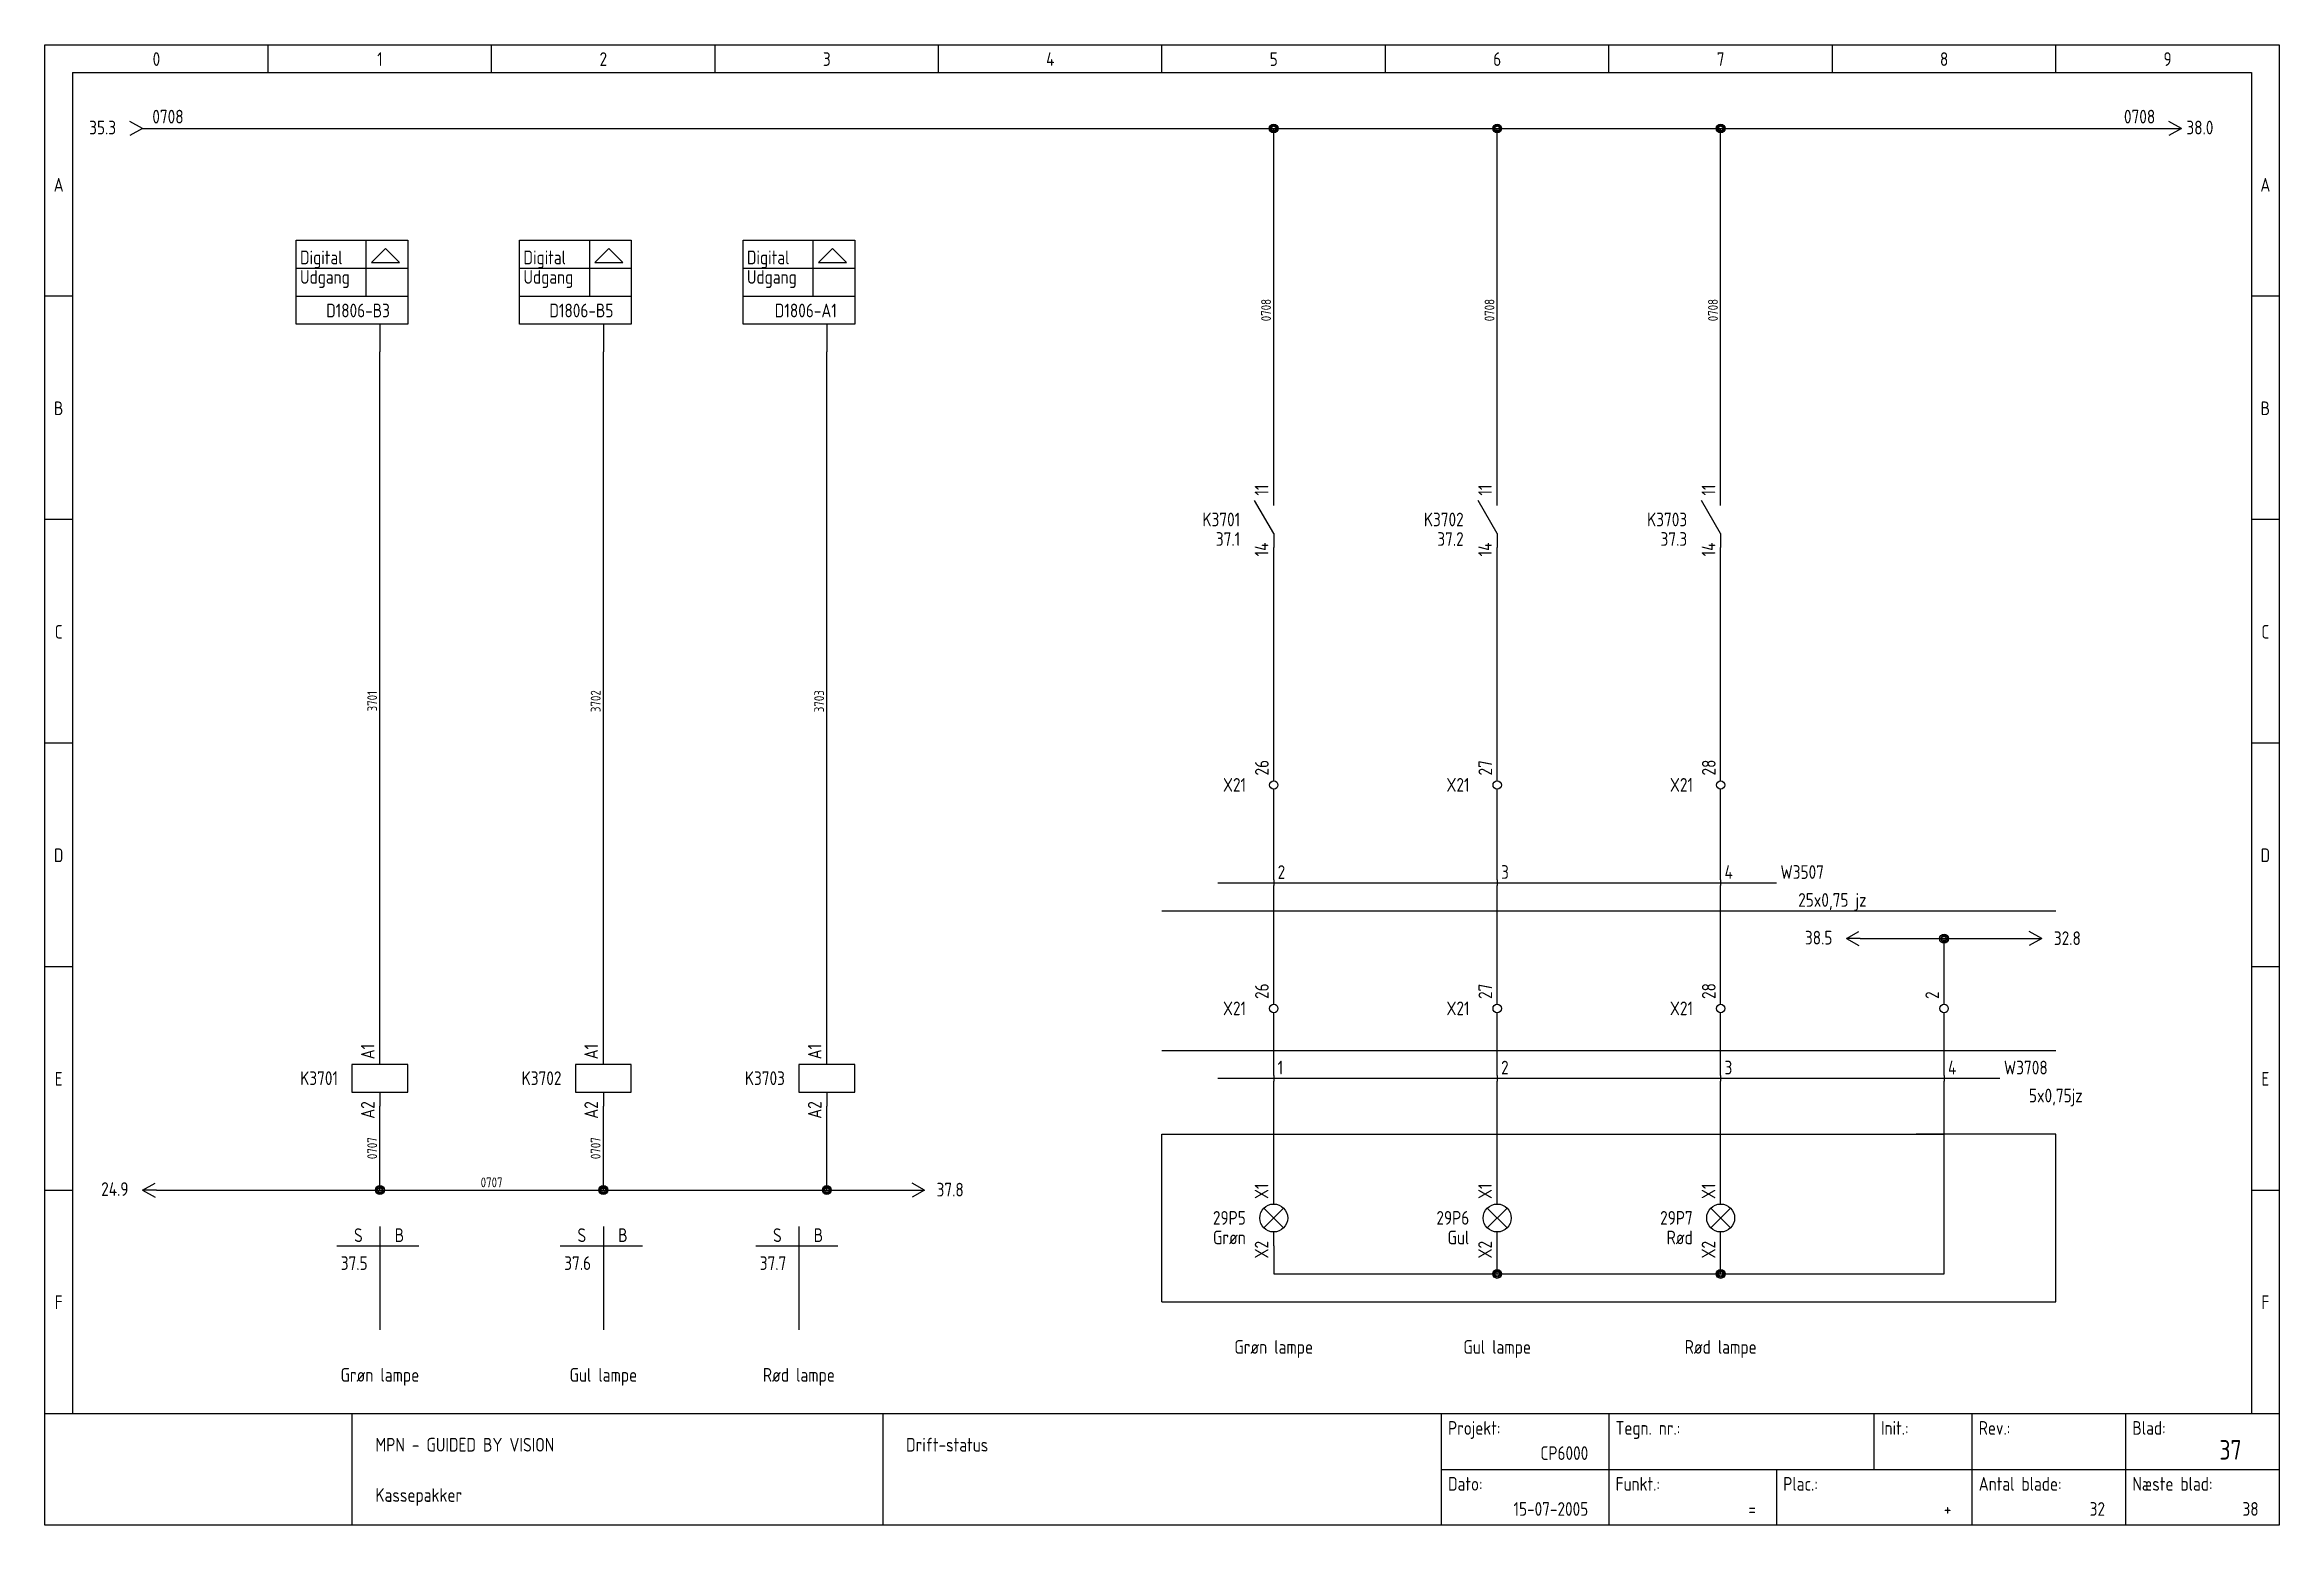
# Model space of a CAD drawing. Extents: x 10 to 410, y 10 to 275.
import ezdxf
from ezdxf.enums import TextEntityAlignment as Align

# ---------------------------------------------------------------- set-up
doc = ezdxf.new("R2010")
doc.units = 0
doc.linetypes.add('CADDY_SOLID', pattern=[0])
doc.layers.get('0').update_dxf_attribs({"linetype": 'CONTINUOUS'})
doc.layers.add('2', color=7, linetype='CONTINUOUS')
doc.styles.add('CADDY_VECTORFONT1P', font='isocp___.ttf', dxfattribs={"width": 0.9})

msp = doc.modelspace()

# ---------------------------------------------------------------- texts
at = {"style": 'CADDY_VECTORFONT1P', "width": 0.9}
for s, p in [('0708', (229.5, 227.5)), ('0708', (269.5, 227.5)), ('0708', (309.5, 227.5)), ('3701', (69.5, 157.5)), ('3702', (109.5, 157.5)), ('3703', (149.5, 157.5)), ('0707', (69.5, 77.5)), ('0707', (109.5, 77.5))]:
    msp.add_text(s, height=1.75, rotation=90, dxfattribs=at).set_placement(p, align=Align.CENTER)
for s, height, p in [('25x0,75 jz', 2.45, (330, 120.7)), ('5x0,75jz', 2.45, (370, 85.7)), ('0707', 1.75, (90, 70.5)), ('0707', 1.75, (90, 70.5)), ('0707', 1.75, (90, 70.5)), ('Grøn lampe', 2.45, (230, 40.7)), ('Gul lampe', 2.45, (270, 40.7)), ('Rød lampe', 2.45, (310, 40.7)), ('Grøn lampe', 2.45, (70, 35.7)), ('Gul lampe', 2.45, (110, 35.7)), ('Rød lampe', 2.45, (145, 35.7))]:
    msp.add_text(s, height=height, dxfattribs=at).set_placement(p, align=Align.CENTER)

# ---------------------------------------------------------------- blocks, each defined once
blk = doc.blocks.new('BLK1')
at = {"linetype": 'CADDY_SOLID'}
for p, q in [((10, 10), (10, 275)), ((10, 275), (410, 275)), ((50, 270), (50, 275)), ((90, 270), (90, 275)), ((130, 270), (130, 275)), ((170, 270), (170, 275)), ((210, 270), (210, 275)), ((250, 270), (250, 275)), ((290, 270), (290, 275)), ((330, 270), (330, 275)), ((370, 270), (370, 275)), ((410, 275), (410, 10)), ((15, 270), (15, 30)), ((15, 270), (405, 270)), ((405, 270), (405, 30)), ((15, 230), (10, 230)), ((410, 230), (405, 230)), ((15, 190), (10, 190)), ((410, 190), (405, 190)), ((15, 150), (10, 150)), ((410, 150), (405, 150)), ((10, 110), (15, 110)), ((405, 110), (410, 110)), ((10, 70), (15, 70)), ((405, 70), (410, 70)), ((10, 30), (410, 30)), ((10, 30), (15, 30)), ((65, 30), (65, 10)), ((160, 30), (160, 10)), ((260, 30), (260, 10)), ((290, 30), (290, 10)), ((337.5, 20), (337.5, 30)), ((355, 20), (355, 30)), ((382.5, 20), (382.5, 30)), ((405, 30), (410, 30)), ((260, 20), (410, 20)), ((320, 20), (320, 10)), ((355, 10), (355, 20)), ((382.5, 10), (382.5, 20)), ((410, 10), (10, 10))]:
    blk.add_line(p, q, dxfattribs=at)
at = {"style": 'CADDY_VECTORFONT1P', "width": 0.9}
for s, p in [('0', (30, 271.2)), ('1', (70, 271.2)), ('2', (110, 271.2)), ('3', (150, 271.2)), ('4', (190, 271.2)), ('5', (230, 271.2)), ('6', (270, 271.2)), ('7', (310, 271.2)), ('8', (350, 271.2)), ('9', (390, 271.2)), ('A', (12.5, 248.7)), ('A', (407.5, 248.7)), ('B', (12.5, 208.7)), ('B', (407.5, 208.7)), ('C', (12.5, 168.7)), ('C', (407.5, 168.7)), ('D', (12.5, 128.7)), ('D', (407.5, 128.7)), ('E', (12.5, 88.7)), ('E', (407.5, 88.7)), ('F', (12.5, 48.7)), ('F', (407.5, 48.7))]:
    blk.add_text(s, height=2.45, dxfattribs=at).set_placement(p, align=Align.CENTER)
for s, p in [('Projekt:', (261.2, 26.2)), ('Tegn. nr.:', (291.2, 26.2)), ('Init.:', (338.7, 26.2)), ('Rev.:', (356.2, 26.2)), ('Blad:', (383.7, 26.2)), ('MPN - GUIDED BY VISION', (69.2, 23.2)), ('Drift-status', (164.2, 23.2)), ('Kassepakker', (69.2, 14.2)), ('Dato:', (261.2, 16.2)), ('Funkt.:', (291.2, 16.2)), ('Plac.:', (321.2, 16.2)), ('Antal blade:', (356.2, 16.2)), ('Næste blad:', (383.7, 16.2))]:
    blk.add_text(s, height=2.45, dxfattribs=at).set_placement(p)
for s, height, p in [('CP6000', 2.45, (286.3, 21.7)), ('37', 3.5, (403.25, 21.75)), ('15-07-2005', 2.45, (286.3, 11.7)), ('=', 2.45, (316.3, 11.7)), ('+', 2.45, (351.3, 11.7)), ('32', 2.45, (378.8, 11.7)), ('38', 2.45, (406.3, 11.7))]:
    blk.add_text(s, height=height, dxfattribs=at).set_placement(p, align=Align.RIGHT)
blk = doc.blocks.new('BLK2')
at = {"linetype": 'CADDY_SOLID'}
for q in [(25.25, 261.25), (25.25, 258.75)]:
    blk.add_line((27.5, 260), q, dxfattribs=at)
at = {"style": 'CADDY_VECTORFONT1P', "width": 0.9, "flags": 1}
for tag, p in [('$TAG140020', (29.27, 267.9)), ('$TAG140050', (29.27, 264.4))]:
    blk.add_attdef(tag, p, '', height=2.45, dxfattribs=at)
at = {"style": 'CADDY_VECTORFONT1P', "width": 0.9}
blk.add_attdef('$TAG160500', text='', height=2.45, dxfattribs=at).set_placement((22.78, 258.95), align=Align.RIGHT)
blk.add_attdef('$TAG160010', (29.27, 260.9), '', height=2.45, dxfattribs=at)
blk = doc.blocks.new('BLK3')
at = {"linetype": 'CADDY_SOLID'}
for q in [(390.25, 261.25), (390.25, 258.75)]:
    blk.add_line((392.5, 260), q, dxfattribs=at)
at = {"style": 'CADDY_VECTORFONT1P', "width": 0.9, "flags": 1}
for tag, p in [('$TAG140020', (387.79, 267.9)), ('$TAG140050', (387.79, 264.4))]:
    blk.add_attdef(tag, text='', height=2.45, dxfattribs=at).set_placement(p, align=Align.RIGHT)
at = {"style": 'CADDY_VECTORFONT1P', "width": 0.9}
blk.add_attdef('$TAG160010', text='', height=2.45, dxfattribs=at).set_placement((387.79, 260.9), align=Align.RIGHT)
blk.add_attdef('$TAG160500', (393.37, 258.95), '', height=2.45, dxfattribs=at)
blk = doc.blocks.new('BLK4')
at = {"linetype": 'CADDY_SOLID'}
for p, q in [((230, 103.25), (230, 105)), ((230, 100), (230, 101.75))]:
    blk.add_line(p, q, dxfattribs=at)
blk.add_circle((230, 102.5), 0.75, dxfattribs=at)
at = {"style": 'CADDY_VECTORFONT1P', "width": 0.9, "flags": 1}
blk.add_attdef('$TAG160410', (232.6, 104.2), '', height=2.45, rotation=90, dxfattribs=at)
at = {"layer": '2', "style": 'CADDY_VECTORFONT1P', "width": 0.9}
blk.add_attdef('$TAG160400', (229.1, 104.2), '', height=2.45, rotation=90, dxfattribs=at)
at = {"layer": '2', "style": 'CADDY_VECTORFONT1P', "width": 0.9, "flags": 1}
for tag, p in [('$TAG140020', (225.05, 108.3)), ('$TAG140050', (225.05, 104.8)), ('$TAG160030', (225.05, 97.8)), ('$TAG160040', (225.05, 92.8))]:
    blk.add_attdef(tag, text='', height=2.45, dxfattribs=at).set_placement(p, align=Align.RIGHT)
at = {"layer": '2', "style": 'CADDY_VECTORFONT1P', "width": 0.9}
blk.add_attdef('$TAG160010', text='', height=2.45, dxfattribs=at).set_placement((225.05, 101.3), align=Align.RIGHT)
blk = doc.blocks.new('BLK5')
at = {"linetype": 'CADDY_SOLID'}
for p, q in [((270, 103.25), (270, 105)), ((270, 100), (270, 101.75))]:
    blk.add_line(p, q, dxfattribs=at)
blk.add_circle((270, 102.5), 0.75, dxfattribs=at)
at = {"style": 'CADDY_VECTORFONT1P', "width": 0.9, "flags": 1}
blk.add_attdef('$TAG160410', (272.6, 104.2), '', height=2.45, rotation=90, dxfattribs=at)
at = {"layer": '2', "style": 'CADDY_VECTORFONT1P', "width": 0.9}
blk.add_attdef('$TAG160400', (269.1, 104.2), '', height=2.45, rotation=90, dxfattribs=at)
at = {"layer": '2', "style": 'CADDY_VECTORFONT1P', "width": 0.9, "flags": 1}
for tag, p in [('$TAG140020', (265.05, 108.3)), ('$TAG140050', (265.05, 104.8)), ('$TAG160030', (265.05, 97.8)), ('$TAG160040', (265.05, 92.8))]:
    blk.add_attdef(tag, text='', height=2.45, dxfattribs=at).set_placement(p, align=Align.RIGHT)
at = {"layer": '2', "style": 'CADDY_VECTORFONT1P', "width": 0.9}
blk.add_attdef('$TAG160010', text='', height=2.45, dxfattribs=at).set_placement((265.05, 101.3), align=Align.RIGHT)
blk = doc.blocks.new('BLK6')
at = {"linetype": 'CADDY_SOLID'}
for p, q in [((310, 103.25), (310, 105)), ((310, 100), (310, 101.75))]:
    blk.add_line(p, q, dxfattribs=at)
blk.add_circle((310, 102.5), 0.75, dxfattribs=at)
at = {"style": 'CADDY_VECTORFONT1P', "width": 0.9, "flags": 1}
blk.add_attdef('$TAG160410', (312.6, 104.2), '', height=2.45, rotation=90, dxfattribs=at)
at = {"layer": '2', "style": 'CADDY_VECTORFONT1P', "width": 0.9}
blk.add_attdef('$TAG160400', (309.1, 104.2), '', height=2.45, rotation=90, dxfattribs=at)
at = {"layer": '2', "style": 'CADDY_VECTORFONT1P', "width": 0.9, "flags": 1}
for tag, p in [('$TAG140020', (305.05, 108.3)), ('$TAG140050', (305.05, 104.8)), ('$TAG160030', (305.05, 97.8)), ('$TAG160040', (305.05, 92.8))]:
    blk.add_attdef(tag, text='', height=2.45, dxfattribs=at).set_placement(p, align=Align.RIGHT)
at = {"layer": '2', "style": 'CADDY_VECTORFONT1P', "width": 0.9}
blk.add_attdef('$TAG160010', text='', height=2.45, dxfattribs=at).set_placement((305.05, 101.3), align=Align.RIGHT)
blk = doc.blocks.new('BLK7')
at = {"linetype": 'CADDY_SOLID'}
for p, q in [((350, 103.25), (350, 105)), ((350, 100), (350, 101.75))]:
    blk.add_line(p, q, dxfattribs=at)
blk.add_circle((350, 102.5), 0.75, dxfattribs=at)
at = {"style": 'CADDY_VECTORFONT1P', "width": 0.9, "flags": 1}
blk.add_attdef('$TAG160410', (352.6, 104.2), '', height=2.45, rotation=90, dxfattribs=at)
at = {"layer": '2', "style": 'CADDY_VECTORFONT1P', "width": 0.9}
blk.add_attdef('$TAG160400', (349.1, 104.2), '', height=2.45, rotation=90, dxfattribs=at)
at = {"layer": '2', "style": 'CADDY_VECTORFONT1P', "width": 0.9, "flags": 1}
for tag, p in [('$TAG140020', (345.05, 108.3)), ('$TAG140050', (345.05, 104.8)), ('$TAG160030', (345.05, 97.8)), ('$TAG160010', (345.05, 101.3)), ('$TAG160040', (345.05, 92.8))]:
    blk.add_attdef(tag, text='', height=2.45, dxfattribs=at).set_placement(p, align=Align.RIGHT)
blk = doc.blocks.new('BLK8')
at = {"linetype": 'CADDY_SOLID'}
for p, q in [((367.5, 115), (365.25, 116.25)), ((365, 115), (367.5, 115)), ((367.5, 115), (365.25, 113.75))]:
    blk.add_line(p, q, dxfattribs=at)
at = {"style": 'CADDY_VECTORFONT1P', "width": 0.9, "flags": 1}
blk.add_attdef('$TAG160010', text='', height=2.45, dxfattribs=at).set_placement((362.5, 115.9), align=Align.RIGHT)
at = {"style": 'CADDY_VECTORFONT1P', "width": 0.9}
blk.add_attdef('$TAG160500', (369.65, 113.85), '', height=2.45, dxfattribs=at)
blk = doc.blocks.new('BLK9')
at = {"linetype": 'CADDY_SOLID'}
for p, q in [((230, 67.5), (230, 70)), ((228.23, 66.77), (231.77, 63.23)), ((228.23, 63.23), (231.77, 66.77)), ((230, 60), (230, 62.5))]:
    blk.add_line(p, q, dxfattribs=at)
blk.add_circle((230, 65), 2.5, dxfattribs=at)
at = {"style": 'CADDY_VECTORFONT1P', "width": 0.9}
blk.add_attdef('$TAG175000_00', (229.05, 68.4), '', height=2.45, rotation=90, dxfattribs=at)
at = {"style": 'CADDY_VECTORFONT1P', "width": 0.9, "flags": 1}
for tag, p in [('$TAG140020', (225, 70.8)), ('$TAG140050', (225, 67.3)), ('$TAG160040', (225, 56.8))]:
    blk.add_attdef(tag, text='', height=2.45, dxfattribs=at).set_placement(p, align=Align.RIGHT)
at = {"style": 'CADDY_VECTORFONT1P', "width": 0.9}
for tag, p in [('$TAG160010', (225, 63.8)), ('$TAG160030', (225, 60.3))]:
    blk.add_attdef(tag, text='', height=2.45, dxfattribs=at).set_placement(p, align=Align.RIGHT)
blk.add_attdef('$TAG175000_01', text='', height=2.45, rotation=90, dxfattribs=at).set_placement((229.05, 60.9), align=Align.RIGHT)
blk = doc.blocks.new('BLK10')
at = {"linetype": 'CADDY_SOLID'}
for p, q in [((270, 67.5), (270, 70)), ((268.23, 66.77), (271.77, 63.23)), ((268.23, 63.23), (271.77, 66.77)), ((270, 60), (270, 62.5))]:
    blk.add_line(p, q, dxfattribs=at)
blk.add_circle((270, 65), 2.5, dxfattribs=at)
at = {"style": 'CADDY_VECTORFONT1P', "width": 0.9}
blk.add_attdef('$TAG175000_00', (269.05, 68.4), '', height=2.45, rotation=90, dxfattribs=at)
at = {"style": 'CADDY_VECTORFONT1P', "width": 0.9, "flags": 1}
for tag, p in [('$TAG140020', (265, 70.8)), ('$TAG140050', (265, 67.3)), ('$TAG160040', (265, 56.8))]:
    blk.add_attdef(tag, text='', height=2.45, dxfattribs=at).set_placement(p, align=Align.RIGHT)
at = {"style": 'CADDY_VECTORFONT1P', "width": 0.9}
for tag, p in [('$TAG160010', (265, 63.8)), ('$TAG160030', (265, 60.3))]:
    blk.add_attdef(tag, text='', height=2.45, dxfattribs=at).set_placement(p, align=Align.RIGHT)
blk.add_attdef('$TAG175000_01', text='', height=2.45, rotation=90, dxfattribs=at).set_placement((269.05, 60.9), align=Align.RIGHT)
blk = doc.blocks.new('BLK11')
at = {"linetype": 'CADDY_SOLID'}
for p, q in [((310, 67.5), (310, 70)), ((308.23, 66.77), (311.77, 63.23)), ((308.23, 63.23), (311.77, 66.77)), ((310, 60), (310, 62.5))]:
    blk.add_line(p, q, dxfattribs=at)
blk.add_circle((310, 65), 2.5, dxfattribs=at)
at = {"style": 'CADDY_VECTORFONT1P', "width": 0.9}
blk.add_attdef('$TAG175000_00', (309.05, 68.4), '', height=2.45, rotation=90, dxfattribs=at)
at = {"style": 'CADDY_VECTORFONT1P', "width": 0.9, "flags": 1}
for tag, p in [('$TAG140020', (305, 70.8)), ('$TAG140050', (305, 67.3)), ('$TAG160040', (305, 56.8))]:
    blk.add_attdef(tag, text='', height=2.45, dxfattribs=at).set_placement(p, align=Align.RIGHT)
at = {"style": 'CADDY_VECTORFONT1P', "width": 0.9}
for tag, p in [('$TAG160010', (305, 63.8)), ('$TAG160030', (305, 60.3))]:
    blk.add_attdef(tag, text='', height=2.45, dxfattribs=at).set_placement(p, align=Align.RIGHT)
blk.add_attdef('$TAG175000_01', text='', height=2.45, rotation=90, dxfattribs=at).set_placement((309.05, 60.9), align=Align.RIGHT)
blk = doc.blocks.new('BLK12')
at = {"linetype": 'CADDY_SOLID'}
for p, q in [((27.5, 70), (29.75, 71.25)), ((27.5, 70), (29.75, 68.75)), ((30, 70), (27.5, 70))]:
    blk.add_line(p, q, dxfattribs=at)
at = {"style": 'CADDY_VECTORFONT1P', "width": 0.9, "flags": 1}
blk.add_attdef('$TAG160010', (31.6, 70.9), '', height=2.45, dxfattribs=at)
at = {"style": 'CADDY_VECTORFONT1P', "width": 0.9}
blk.add_attdef('$TAG160500', text='', height=2.45, dxfattribs=at).set_placement((25, 68.95), align=Align.RIGHT)
blk = doc.blocks.new('BLK13')
at = {"linetype": 'CADDY_SOLID'}
for p, q in [((75, 92.5), (65, 92.5)), ((65, 92.5), (65, 87.5)), ((70, 92.5), (70, 95)), ((75, 87.5), (75, 92.5)), ((65, 87.5), (75, 87.5)), ((70, 87.5), (70, 85))]:
    blk.add_line(p, q, dxfattribs=at)
at = {"style": 'CADDY_VECTORFONT1P', "width": 0.9}
blk.add_attdef('$TAG175000_00', (69.05, 93.4), '', height=2.45, rotation=90, dxfattribs=at)
for tag, p in [('$TAG160010', (62.5, 88.8)), ('$TAG160030', (62.5, 85.3))]:
    blk.add_attdef(tag, text='', height=2.45, dxfattribs=at).set_placement(p, align=Align.RIGHT)
at = {"style": 'CADDY_VECTORFONT1P', "width": 0.9, "flags": 1}
blk.add_attdef('$TAG160040', text='', height=2.45, dxfattribs=at).set_placement((62.5, 81.8), align=Align.RIGHT)
at = {"style": 'CADDY_VECTORFONT1P', "width": 0.9}
blk.add_attdef('$TAG175000_01', text='', height=2.45, rotation=90, dxfattribs=at).set_placement((69.05, 85.9), align=Align.RIGHT)
blk = doc.blocks.new('BLK14')
at = {"linetype": 'CADDY_SOLID'}
for p, q in [((115, 92.5), (105, 92.5)), ((105, 92.5), (105, 87.5)), ((110, 92.5), (110, 95)), ((115, 87.5), (115, 92.5)), ((105, 87.5), (115, 87.5)), ((110, 87.5), (110, 85))]:
    blk.add_line(p, q, dxfattribs=at)
at = {"style": 'CADDY_VECTORFONT1P', "width": 0.9}
blk.add_attdef('$TAG175000_00', (109.05, 93.4), '', height=2.45, rotation=90, dxfattribs=at)
for tag, p in [('$TAG160010', (102.5, 88.8)), ('$TAG160030', (102.5, 85.3))]:
    blk.add_attdef(tag, text='', height=2.45, dxfattribs=at).set_placement(p, align=Align.RIGHT)
at = {"style": 'CADDY_VECTORFONT1P', "width": 0.9, "flags": 1}
blk.add_attdef('$TAG160040', text='', height=2.45, dxfattribs=at).set_placement((102.5, 81.8), align=Align.RIGHT)
at = {"style": 'CADDY_VECTORFONT1P', "width": 0.9}
blk.add_attdef('$TAG175000_01', text='', height=2.45, rotation=90, dxfattribs=at).set_placement((109.05, 85.9), align=Align.RIGHT)
blk = doc.blocks.new('BLK15')
at = {"linetype": 'CADDY_SOLID'}
for p, q in [((155, 92.5), (145, 92.5)), ((145, 92.5), (145, 87.5)), ((150, 92.5), (150, 95)), ((155, 87.5), (155, 92.5)), ((145, 87.5), (155, 87.5)), ((150, 87.5), (150, 85))]:
    blk.add_line(p, q, dxfattribs=at)
at = {"style": 'CADDY_VECTORFONT1P', "width": 0.9}
blk.add_attdef('$TAG175000_00', (149.05, 93.4), '', height=2.45, rotation=90, dxfattribs=at)
for tag, p in [('$TAG160010', (142.5, 88.8)), ('$TAG160030', (142.5, 85.3))]:
    blk.add_attdef(tag, text='', height=2.45, dxfattribs=at).set_placement(p, align=Align.RIGHT)
at = {"style": 'CADDY_VECTORFONT1P', "width": 0.9, "flags": 1}
blk.add_attdef('$TAG160040', text='', height=2.45, dxfattribs=at).set_placement((142.5, 81.8), align=Align.RIGHT)
at = {"style": 'CADDY_VECTORFONT1P', "width": 0.9}
blk.add_attdef('$TAG175000_01', text='', height=2.45, rotation=90, dxfattribs=at).set_placement((149.05, 85.9), align=Align.RIGHT)
blk = doc.blocks.new('BLK16')
at = {"linetype": 'CADDY_SOLID'}
for p, q in [((165, 70), (167.5, 70)), ((167.5, 70), (165.25, 71.25)), ((167.5, 70), (165.25, 68.75))]:
    blk.add_line(p, q, dxfattribs=at)
at = {"style": 'CADDY_VECTORFONT1P', "width": 0.9, "flags": 1}
blk.add_attdef('$TAG160010', text='', height=2.45, dxfattribs=at).set_placement((162.5, 70.9), align=Align.RIGHT)
at = {"style": 'CADDY_VECTORFONT1P', "width": 0.9}
blk.add_attdef('$TAG160500', (169.65, 68.85), '', height=2.45, dxfattribs=at)
blk = doc.blocks.new('BLK17')
at = {"linetype": 'CADDY_SOLID'}
for p, q in [((230, 187.5), (226.58, 193.42)), ((230, 192.5), (230, 195)), ((230, 187.5), (230, 185))]:
    blk.add_line(p, q, dxfattribs=at)
at = {"style": 'CADDY_VECTORFONT1P', "width": 0.9}
blk.add_attdef('$TAG175000_00', (229.05, 194.3), '', height=2.45, rotation=90, dxfattribs=at)
for tag, p in [('$TAG160010', (224, 188.8)), ('$TAG160500', (224, 185.3))]:
    blk.add_attdef(tag, text='', height=2.45, dxfattribs=at).set_placement(p, align=Align.RIGHT)
blk.add_attdef('$TAG175000_01', text='', height=2.45, rotation=90, dxfattribs=at).set_placement((229.05, 185.9), align=Align.RIGHT)
blk = doc.blocks.new('BLK18')
at = {"linetype": 'CADDY_SOLID'}
for p, q in [((270, 187.5), (266.58, 193.42)), ((270, 192.5), (270, 195)), ((270, 187.5), (270, 185))]:
    blk.add_line(p, q, dxfattribs=at)
at = {"style": 'CADDY_VECTORFONT1P', "width": 0.9}
blk.add_attdef('$TAG175000_00', (269.05, 194.3), '', height=2.45, rotation=90, dxfattribs=at)
for tag, p in [('$TAG160010', (264, 188.8)), ('$TAG160500', (264, 185.3))]:
    blk.add_attdef(tag, text='', height=2.45, dxfattribs=at).set_placement(p, align=Align.RIGHT)
blk.add_attdef('$TAG175000_01', text='', height=2.45, rotation=90, dxfattribs=at).set_placement((269.05, 185.9), align=Align.RIGHT)
blk = doc.blocks.new('BLK19')
at = {"linetype": 'CADDY_SOLID'}
for p, q in [((310, 187.5), (306.58, 193.42)), ((310, 192.5), (310, 195)), ((310, 187.5), (310, 185))]:
    blk.add_line(p, q, dxfattribs=at)
at = {"style": 'CADDY_VECTORFONT1P', "width": 0.9}
blk.add_attdef('$TAG175000_00', (309.05, 194.3), '', height=2.45, rotation=90, dxfattribs=at)
for tag, p in [('$TAG160010', (304, 188.8)), ('$TAG160500', (304, 185.3))]:
    blk.add_attdef(tag, text='', height=2.45, dxfattribs=at).set_placement(p, align=Align.RIGHT)
blk.add_attdef('$TAG175000_01', text='', height=2.45, rotation=90, dxfattribs=at).set_placement((309.05, 185.9), align=Align.RIGHT)
blk = doc.blocks.new('BLK20')
at = {"linetype": 'CADDY_SOLID'}
for p, q in [((332.5, 115), (334.75, 116.25)), ((332.5, 115), (334.75, 113.75)), ((335, 115), (332.5, 115))]:
    blk.add_line(p, q, dxfattribs=at)
at = {"style": 'CADDY_VECTORFONT1P', "width": 0.9}
blk.add_attdef('$TAG160500', text='', height=2.45, dxfattribs=at).set_placement((330, 113.95), align=Align.RIGHT)
at = {"style": 'CADDY_VECTORFONT1P', "width": 0.9, "flags": 1}
blk.add_attdef('$TAG160010', (336.6, 115.9), '', height=2.45, dxfattribs=at)
blk = doc.blocks.new('BLK21')
at = {"linetype": 'CADDY_SOLID'}
blk.add_line((230, 90.5), (230, 89.5), dxfattribs=at)
at = {"style": 'CADDY_VECTORFONT1P', "width": 0.9}
blk.add_attdef('$TAG160210', (230.7, 90.7), '', height=2.45, dxfattribs=at)
at = {"style": 'CADDY_VECTORFONT1P', "width": 0.9, "flags": 1}
for tag, p in [('$TAG160010', (360.7, 90.7)), ('$TAG160220', (230.7, 85.7)), ('$TAG160030', (360.7, 85.7)), ('$TAG160230', (230.7, 80.7)), ('$TAG160200', (360.7, 80.7)), ('$TAG160040', (360.7, 75.7)), ('$TAG160101', (360.7, 70.7))]:
    blk.add_attdef(tag, p, '', height=2.45, dxfattribs=at)
blk = doc.blocks.new('BLK22')
at = {"linetype": 'CADDY_SOLID'}
blk.add_line((270, 90.5), (270, 89.5), dxfattribs=at)
at = {"style": 'CADDY_VECTORFONT1P', "width": 0.9}
blk.add_attdef('$TAG160210', (270.7, 90.7), '', height=2.45, dxfattribs=at)
at = {"style": 'CADDY_VECTORFONT1P', "width": 0.9, "flags": 1}
for tag, p in [('$TAG160010', (360.7, 90.7)), ('$TAG160220', (270.7, 85.7)), ('$TAG160030', (360.7, 85.7)), ('$TAG160230', (270.7, 80.7)), ('$TAG160200', (360.7, 80.7)), ('$TAG160040', (360.7, 75.7)), ('$TAG160101', (360.7, 70.7))]:
    blk.add_attdef(tag, p, '', height=2.45, dxfattribs=at)
blk = doc.blocks.new('BLK23')
at = {"linetype": 'CADDY_SOLID'}
blk.add_line((310, 90.5), (310, 89.5), dxfattribs=at)
at = {"style": 'CADDY_VECTORFONT1P', "width": 0.9}
blk.add_attdef('$TAG160210', (310.7, 90.7), '', height=2.45, dxfattribs=at)
at = {"style": 'CADDY_VECTORFONT1P', "width": 0.9, "flags": 1}
for tag, p in [('$TAG160010', (360.7, 90.7)), ('$TAG160220', (310.7, 85.7)), ('$TAG160030', (360.7, 85.7)), ('$TAG160230', (310.7, 80.7)), ('$TAG160200', (360.7, 80.7)), ('$TAG160040', (360.7, 75.7)), ('$TAG160101', (360.7, 70.7))]:
    blk.add_attdef(tag, p, '', height=2.45, dxfattribs=at)
blk = doc.blocks.new('BLK24')
at = {"linetype": 'CADDY_SOLID'}
blk.add_line((350, 90.5), (350, 89.5), dxfattribs=at)
at = {"style": 'CADDY_VECTORFONT1P', "width": 0.9}
for tag, p in [('$TAG160210', (350.7, 90.7)), ('$TAG160010', (360.7, 90.7)), ('$TAG160030', (360.7, 85.7)), ('$TAG160200', (360.7, 80.7))]:
    blk.add_attdef(tag, p, '', height=2.45, dxfattribs=at)
at = {"style": 'CADDY_VECTORFONT1P', "width": 0.9, "flags": 1}
for tag, p in [('$TAG160220', (350.7, 85.7)), ('$TAG160230', (350.7, 80.7)), ('$TAG160040', (360.7, 75.7)), ('$TAG160101', (360.7, 70.7))]:
    blk.add_attdef(tag, p, '', height=2.45, dxfattribs=at)
blk = doc.blocks.new('BLK25')
at = {"linetype": 'CADDY_SOLID'}
blk.add_line((230, 125.5), (230, 124.5), dxfattribs=at)
at = {"style": 'CADDY_VECTORFONT1P', "width": 0.9}
blk.add_attdef('$TAG160210', (230.7, 125.7), '', height=2.45, dxfattribs=at)
at = {"style": 'CADDY_VECTORFONT1P', "width": 0.9, "flags": 1}
for tag, p in [('$TAG160010', (320.7, 125.7)), ('$TAG160220', (230.7, 120.7)), ('$TAG160030', (320.7, 120.7)), ('$TAG160230', (230.7, 115.7)), ('$TAG160200', (320.7, 115.7)), ('$TAG160040', (320.7, 110.7)), ('$TAG160101', (320.7, 105.7))]:
    blk.add_attdef(tag, p, '', height=2.45, dxfattribs=at)
blk = doc.blocks.new('BLK26')
at = {"linetype": 'CADDY_SOLID'}
blk.add_line((270, 125.5), (270, 124.5), dxfattribs=at)
at = {"style": 'CADDY_VECTORFONT1P', "width": 0.9}
blk.add_attdef('$TAG160210', (270.7, 125.7), '', height=2.45, dxfattribs=at)
at = {"style": 'CADDY_VECTORFONT1P', "width": 0.9, "flags": 1}
for tag, p in [('$TAG160010', (320.7, 125.7)), ('$TAG160220', (270.7, 120.7)), ('$TAG160030', (320.7, 120.7)), ('$TAG160230', (270.7, 115.7)), ('$TAG160200', (320.7, 115.7)), ('$TAG160040', (320.7, 110.7)), ('$TAG160101', (320.7, 105.7))]:
    blk.add_attdef(tag, p, '', height=2.45, dxfattribs=at)
blk = doc.blocks.new('BLK27')
at = {"linetype": 'CADDY_SOLID'}
blk.add_line((310, 125.5), (310, 124.5), dxfattribs=at)
at = {"style": 'CADDY_VECTORFONT1P', "width": 0.9}
for tag, p in [('$TAG160210', (310.7, 125.7)), ('$TAG160010', (320.7, 125.7)), ('$TAG160030', (320.7, 120.7)), ('$TAG160200', (320.7, 115.7))]:
    blk.add_attdef(tag, p, '', height=2.45, dxfattribs=at)
at = {"style": 'CADDY_VECTORFONT1P', "width": 0.9, "flags": 1}
for tag, p in [('$TAG160220', (310.7, 120.7)), ('$TAG160230', (310.7, 115.7)), ('$TAG160040', (320.7, 110.7)), ('$TAG160101', (320.7, 105.7))]:
    blk.add_attdef(tag, p, '', height=2.45, dxfattribs=at)
blk = doc.blocks.new('BLK29')
at = {"linetype": 'CADDY_SOLID'}
for p, q in [((55, 240), (75, 240)), ((55, 225), (55, 240)), ((75, 240), (75, 225)), ((75, 225), (55, 225))]:
    blk.add_line(p, q, dxfattribs=at)
blk = doc.blocks.new('BLK28')
at = {"linetype": 'CADDY_SOLID'}
for p, q in [((67.5, 240), (67.5, 230)), ((71, 238.5), (68.5, 236)), ((68.5, 236), (73.5, 236)), ((73.5, 236), (71, 238.5)), ((55, 235), (75, 235)), ((55, 230), (75, 230)), ((70, 225), (70, 220))]:
    blk.add_line(p, q, dxfattribs=at)
blk.add_blockref('BLK29', (0, 0, 1))
at = {"style": 'CADDY_VECTORFONT1P', "width": 0.9}
for s, p in [('Digital', (55.7, 235.7)), ('Udgang', (55.7, 232.2))]:
    blk.add_text(s, height=2.45, dxfattribs=at).set_placement(p)
at = {"style": 'CADDY_VECTORFONT1P', "width": 0.9, "flags": 1}
blk.add_attdef('$TAG160010', text='', height=2.45, dxfattribs=at).set_placement((48.46, 230.55), align=Align.RIGHT)
at = {"style": 'CADDY_VECTORFONT1P', "width": 0.9}
for tag, p in [('$TAG175100', (71.8, 226.2)), ('$TAG175110', (51.8, 223.7)), ('$TAG175120', (51.8, 220.2)), ('$TAG160500', (48.46, 216.55))]:
    blk.add_attdef(tag, text='', height=2.45, dxfattribs=at).set_placement(p, align=Align.RIGHT)
blk.add_attdef('$TAG175000_00', text='', height=2.45, rotation=90, dxfattribs=at).set_placement((69.05, 220.9), align=Align.RIGHT)
blk = doc.blocks.new('BLK31')
at = {"linetype": 'CADDY_SOLID'}
for p, q in [((95, 240), (115, 240)), ((95, 225), (95, 240)), ((115, 240), (115, 225)), ((115, 225), (95, 225))]:
    blk.add_line(p, q, dxfattribs=at)
blk = doc.blocks.new('BLK30')
at = {"linetype": 'CADDY_SOLID'}
for p, q in [((107.5, 240), (107.5, 230)), ((111, 238.5), (108.5, 236)), ((108.5, 236), (113.5, 236)), ((113.5, 236), (111, 238.5)), ((95, 235), (115, 235)), ((95, 230), (115, 230)), ((110, 225), (110, 220))]:
    blk.add_line(p, q, dxfattribs=at)
blk.add_blockref('BLK31', (0, 0, 1))
at = {"style": 'CADDY_VECTORFONT1P', "width": 0.9}
for s, p in [('Digital', (95.7, 235.7)), ('Udgang', (95.7, 232.2))]:
    blk.add_text(s, height=2.45, dxfattribs=at).set_placement(p)
at = {"style": 'CADDY_VECTORFONT1P', "width": 0.9, "flags": 1}
blk.add_attdef('$TAG160010', text='', height=2.45, dxfattribs=at).set_placement((88.46, 230.55), align=Align.RIGHT)
at = {"style": 'CADDY_VECTORFONT1P', "width": 0.9}
for tag, p in [('$TAG175100', (111.8, 226.2)), ('$TAG175110', (91.8, 223.7)), ('$TAG175120', (91.8, 220.2)), ('$TAG160500', (88.46, 216.55))]:
    blk.add_attdef(tag, text='', height=2.45, dxfattribs=at).set_placement(p, align=Align.RIGHT)
blk.add_attdef('$TAG175000_00', text='', height=2.45, rotation=90, dxfattribs=at).set_placement((109.05, 220.9), align=Align.RIGHT)
blk = doc.blocks.new('BLK33')
at = {"linetype": 'CADDY_SOLID'}
for p, q in [((135, 240), (155, 240)), ((135, 225), (135, 240)), ((155, 240), (155, 225)), ((155, 225), (135, 225))]:
    blk.add_line(p, q, dxfattribs=at)
blk = doc.blocks.new('BLK32')
at = {"linetype": 'CADDY_SOLID'}
for p, q in [((147.5, 240), (147.5, 230)), ((151, 238.5), (148.5, 236)), ((148.5, 236), (153.5, 236)), ((153.5, 236), (151, 238.5)), ((135, 235), (155, 235)), ((135, 230), (155, 230)), ((150, 225), (150, 220))]:
    blk.add_line(p, q, dxfattribs=at)
blk.add_blockref('BLK33', (0, 0, 1))
at = {"style": 'CADDY_VECTORFONT1P', "width": 0.9}
for s, p in [('Digital', (135.7, 235.7)), ('Udgang', (135.7, 232.2))]:
    blk.add_text(s, height=2.45, dxfattribs=at).set_placement(p)
at = {"style": 'CADDY_VECTORFONT1P', "width": 0.9, "flags": 1}
blk.add_attdef('$TAG160010', text='', height=2.45, dxfattribs=at).set_placement((128.46, 230.55), align=Align.RIGHT)
at = {"style": 'CADDY_VECTORFONT1P', "width": 0.9}
for tag, p in [('$TAG175100', (151.8, 226.2)), ('$TAG175110', (131.8, 223.7)), ('$TAG175120', (131.8, 220.2)), ('$TAG160500', (128.46, 216.55))]:
    blk.add_attdef(tag, text='', height=2.45, dxfattribs=at).set_placement(p, align=Align.RIGHT)
blk.add_attdef('$TAG175000_00', text='', height=2.45, rotation=90, dxfattribs=at).set_placement((149.05, 220.9), align=Align.RIGHT)
blk = doc.blocks.new('BLK34')
at = {"linetype": 'CADDY_SOLID'}
for p, q in [((230, 143.25), (230, 145)), ((230, 140), (230, 141.75))]:
    blk.add_line(p, q, dxfattribs=at)
blk.add_circle((230, 142.5), 0.75, dxfattribs=at)
at = {"style": 'CADDY_VECTORFONT1P', "width": 0.9, "flags": 1}
blk.add_attdef('$TAG160410', (232.6, 144.2), '', height=2.45, rotation=90, dxfattribs=at)
at = {"layer": '2', "style": 'CADDY_VECTORFONT1P', "width": 0.9}
blk.add_attdef('$TAG160400', (229.1, 144.2), '', height=2.45, rotation=90, dxfattribs=at)
at = {"layer": '2', "style": 'CADDY_VECTORFONT1P', "width": 0.9, "flags": 1}
for tag, p in [('$TAG140020', (225.05, 148.3)), ('$TAG140050', (225.05, 144.8)), ('$TAG160030', (225.05, 137.8)), ('$TAG160040', (225.05, 132.8))]:
    blk.add_attdef(tag, text='', height=2.45, dxfattribs=at).set_placement(p, align=Align.RIGHT)
at = {"layer": '2', "style": 'CADDY_VECTORFONT1P', "width": 0.9}
blk.add_attdef('$TAG160010', text='', height=2.45, dxfattribs=at).set_placement((225.05, 141.3), align=Align.RIGHT)
blk = doc.blocks.new('BLK35')
at = {"linetype": 'CADDY_SOLID'}
for p, q in [((270, 143.25), (270, 145)), ((270, 140), (270, 141.75))]:
    blk.add_line(p, q, dxfattribs=at)
blk.add_circle((270, 142.5), 0.75, dxfattribs=at)
at = {"style": 'CADDY_VECTORFONT1P', "width": 0.9, "flags": 1}
blk.add_attdef('$TAG160410', (272.6, 144.2), '', height=2.45, rotation=90, dxfattribs=at)
at = {"layer": '2', "style": 'CADDY_VECTORFONT1P', "width": 0.9}
blk.add_attdef('$TAG160400', (269.1, 144.2), '', height=2.45, rotation=90, dxfattribs=at)
at = {"layer": '2', "style": 'CADDY_VECTORFONT1P', "width": 0.9, "flags": 1}
for tag, p in [('$TAG140020', (265.05, 148.3)), ('$TAG140050', (265.05, 144.8)), ('$TAG160030', (265.05, 137.8)), ('$TAG160040', (265.05, 132.8))]:
    blk.add_attdef(tag, text='', height=2.45, dxfattribs=at).set_placement(p, align=Align.RIGHT)
at = {"layer": '2', "style": 'CADDY_VECTORFONT1P', "width": 0.9}
blk.add_attdef('$TAG160010', text='', height=2.45, dxfattribs=at).set_placement((265.05, 141.3), align=Align.RIGHT)
blk = doc.blocks.new('BLK36')
at = {"linetype": 'CADDY_SOLID'}
for p, q in [((310, 143.25), (310, 145)), ((310, 140), (310, 141.75))]:
    blk.add_line(p, q, dxfattribs=at)
blk.add_circle((310, 142.5), 0.75, dxfattribs=at)
at = {"style": 'CADDY_VECTORFONT1P', "width": 0.9, "flags": 1}
blk.add_attdef('$TAG160410', (312.6, 144.2), '', height=2.45, rotation=90, dxfattribs=at)
at = {"layer": '2', "style": 'CADDY_VECTORFONT1P', "width": 0.9}
blk.add_attdef('$TAG160400', (309.1, 144.2), '', height=2.45, rotation=90, dxfattribs=at)
at = {"layer": '2', "style": 'CADDY_VECTORFONT1P', "width": 0.9, "flags": 1}
for tag, p in [('$TAG140020', (305.05, 148.3)), ('$TAG140050', (305.05, 144.8)), ('$TAG160030', (305.05, 137.8)), ('$TAG160040', (305.05, 132.8))]:
    blk.add_attdef(tag, text='', height=2.45, dxfattribs=at).set_placement(p, align=Align.RIGHT)
at = {"layer": '2', "style": 'CADDY_VECTORFONT1P', "width": 0.9}
blk.add_attdef('$TAG160010', text='', height=2.45, dxfattribs=at).set_placement((305.05, 141.3), align=Align.RIGHT)
blk = doc.blocks.new('BLK37')
at = {"linetype": 'CADDY_SOLID'}
for p, q in [((62.3, 60), (77, 60)), ((70, 63.5), (70, 45))]:
    blk.add_line(p, q, dxfattribs=at)
at = {"style": 'CADDY_VECTORFONT1P', "width": 0.9}
for s, p in [('S', (66.15, 60.7)), ('B', (73.5, 60.7))]:
    blk.add_text(s, height=2.45, dxfattribs=at).set_placement(p, align=Align.CENTER)
blk.add_text('37.5', height=2.45, dxfattribs=at).set_placement((63, 55.7))
blk = doc.blocks.new('BLK38')
at = {"linetype": 'CADDY_SOLID'}
for p, q in [((102.3, 60), (117, 60)), ((110, 63.5), (110, 45))]:
    blk.add_line(p, q, dxfattribs=at)
at = {"style": 'CADDY_VECTORFONT1P', "width": 0.9}
for s, p in [('S', (106.15, 60.7)), ('B', (113.5, 60.7))]:
    blk.add_text(s, height=2.45, dxfattribs=at).set_placement(p, align=Align.CENTER)
blk.add_text('37.6', height=2.45, dxfattribs=at).set_placement((103, 55.7))
blk = doc.blocks.new('BLK39')
at = {"linetype": 'CADDY_SOLID'}
for p, q in [((137.3, 60), (152, 60)), ((145, 63.5), (145, 45))]:
    blk.add_line(p, q, dxfattribs=at)
at = {"style": 'CADDY_VECTORFONT1P', "width": 0.9}
for s, p in [('S', (141.15, 60.7)), ('B', (148.5, 60.7))]:
    blk.add_text(s, height=2.45, dxfattribs=at).set_placement(p, align=Align.CENTER)
blk.add_text('37.7', height=2.45, dxfattribs=at).set_placement((138, 55.7))

# ---------------------------------------------------------------- linework, layer by layer
at = {"linetype": 'CADDY_SOLID'}
for p, q in [((27.5, 260), (230, 260)), ((230, 260), (270, 260)), ((230, 195), (230, 260)), ((270, 260), (310, 260)), ((270, 195), (270, 260)), ((310, 260), (392.5, 260)), ((310, 195), (310, 260)), ((70, 95), (70, 220)), ((110, 95), (110, 220)), ((150, 95), (150, 220)), ((230, 145), (230, 185)), ((230, 145), (230, 185)), ((270, 145), (270, 185)), ((270, 145), (270, 185)), ((310, 145), (310, 185)), ((310, 145), (310, 185)), ((230, 127.5), (230, 140)), ((230, 125.5), (230, 140)), ((270, 127.5), (270, 140)), ((270, 125.5), (270, 140)), ((310, 127.5), (310, 140)), ((310, 125.5), (310, 140)), ((220, 125), (320, 125)), ((230, 105), (230, 124.5)), ((270, 105), (270, 124.5)), ((310, 105), (310, 124.5)), ((210, 120), (370, 120)), ((345, 120), (350, 120)), ((335, 115), (350, 115)), ((350, 105), (350, 115)), ((350, 115), (365, 115)), ((230, 90.5), (230, 100)), ((270, 90.5), (270, 100)), ((310, 90.5), (310, 100)), ((350, 90.5), (350, 100)), ((210, 95), (370, 95)), ((220, 90), (360, 90)), ((230, 70), (230, 89.5)), ((270, 70), (270, 89.5)), ((310, 70), (310, 89.5)), ((350, 55), (350, 89.5)), ((70, 70), (70, 85)), ((110, 70), (110, 85)), ((150, 70), (150, 85)), ((210, 50), (210, 80)), ((210, 80), (350, 80)), ((370, 80), (345, 80)), ((370, 50), (370, 80)), ((30, 70), (70, 70)), ((70, 70), (85, 70)), ((85, 70), (110, 70)), ((85, 70), (110, 70)), ((110, 70), (125, 70)), ((110, 70), (150, 70)), ((150, 70), (165, 70)), ((230, 60), (230, 55)), ((270, 55), (270, 60)), ((310, 55), (310, 60)), ((230, 55), (270, 55)), ((270, 55), (310, 55)), ((310, 55), (350, 55)), ((210, 50), (330, 50)), ((330, 50), (360, 50)), ((350, 50), (370, 50))]:
    msp.add_line(p, q, dxfattribs=at)
for centre, radius in [((230, 260), 0.8), ((230, 260), 0.6), ((230, 260), 0.4), ((270, 260), 0.8), ((270, 260), 0.6), ((270, 260), 0.4), ((310, 260), 0.8), ((310, 260), 0.6), ((310, 260), 0.4), ((350, 115), 0.8), ((350, 115), 0.6), ((350, 115), 0.4), ((70, 70), 0.8), ((70, 70), 0.6), ((70, 70), 0.4), ((110, 70), 0.8), ((110, 70), 0.6), ((110, 70), 0.4), ((150, 70), 0.8), ((150, 70), 0.6), ((150, 70), 0.4), ((270, 55), 0.8), ((270, 55), 0.6), ((270, 55), 0.4), ((310, 55), 0.8), ((310, 55), 0.6), ((310, 55), 0.4)]:
    msp.add_circle(centre, radius)

# ---------------------------------------------------------------- block references
for name in ['BLK1', 'BLK37', 'BLK38', 'BLK39']:
    msp.add_blockref(name, (0, 0, 1))
ref = msp.add_blockref('BLK2', (0, 0, 1))
ref.add_attrib('$TAG160010', '0708', (29.27, 260.9), dxfattribs={"height": 2.45, "style": 'CADDY_VECTORFONT1P', "width": 0.9})
ref.add_attrib('$TAG160500', '35.3', dxfattribs={"height": 2.45, "style": 'CADDY_VECTORFONT1P', "width": 0.9}).set_placement((22.78, 258.95), align=Align.RIGHT)
ref = msp.add_blockref('BLK3', (0, 0, 1))
ref.add_attrib('$TAG160010', '0708', dxfattribs={"height": 2.45, "style": 'CADDY_VECTORFONT1P', "width": 0.9}).set_placement((387.79, 260.9), align=Align.RIGHT)
ref.add_attrib('$TAG160500', '38.0', (393.37, 258.95), dxfattribs={"height": 2.45, "style": 'CADDY_VECTORFONT1P', "width": 0.9})
ref = msp.add_blockref('BLK28', (0, 0, 1))
ref.add_attrib('$TAG175100', 'D1806-B3', dxfattribs={"height": 2.45, "style": 'CADDY_VECTORFONT1P', "width": 0.9}).set_placement((71.8, 226.2), align=Align.RIGHT)
ref = msp.add_blockref('BLK30', (0, 0, 1))
ref.add_attrib('$TAG175100', 'D1806-B5', dxfattribs={"height": 2.45, "style": 'CADDY_VECTORFONT1P', "width": 0.9}).set_placement((111.8, 226.2), align=Align.RIGHT)
ref = msp.add_blockref('BLK32', (0, 0, 1))
ref.add_attrib('$TAG175100', 'D1806-A1', dxfattribs={"height": 2.45, "style": 'CADDY_VECTORFONT1P', "width": 0.9}).set_placement((151.8, 226.2), align=Align.RIGHT)
ref = msp.add_blockref('BLK17', (0, 0, 1))
ref.add_attrib('$TAG160010', 'K3701', dxfattribs={"height": 2.45, "style": 'CADDY_VECTORFONT1P', "width": 0.9}).set_placement((224, 188.8), align=Align.RIGHT)
ref.add_attrib('$TAG160500', '37.1', dxfattribs={"height": 2.45, "style": 'CADDY_VECTORFONT1P', "width": 0.9}).set_placement((224, 185.3), align=Align.RIGHT)
ref.add_attrib('$TAG175000_00', '11', (229.05, 194.3), dxfattribs={"height": 2.45, "rotation": 90, "style": 'CADDY_VECTORFONT1P', "width": 0.9})
ref.add_attrib('$TAG175000_01', '14', dxfattribs={"height": 2.45, "rotation": 90, "style": 'CADDY_VECTORFONT1P', "width": 0.9}).set_placement((229.05, 185.9), align=Align.RIGHT)
ref = msp.add_blockref('BLK18', (0, 0, 1))
ref.add_attrib('$TAG160010', 'K3702', dxfattribs={"height": 2.45, "style": 'CADDY_VECTORFONT1P', "width": 0.9}).set_placement((264, 188.8), align=Align.RIGHT)
ref.add_attrib('$TAG160500', '37.2', dxfattribs={"height": 2.45, "style": 'CADDY_VECTORFONT1P', "width": 0.9}).set_placement((264, 185.3), align=Align.RIGHT)
ref.add_attrib('$TAG175000_00', '11', (269.05, 194.3), dxfattribs={"height": 2.45, "rotation": 90, "style": 'CADDY_VECTORFONT1P', "width": 0.9})
ref.add_attrib('$TAG175000_01', '14', dxfattribs={"height": 2.45, "rotation": 90, "style": 'CADDY_VECTORFONT1P', "width": 0.9}).set_placement((269.05, 185.9), align=Align.RIGHT)
ref = msp.add_blockref('BLK19', (0, 0, 1))
ref.add_attrib('$TAG160010', 'K3703', dxfattribs={"height": 2.45, "style": 'CADDY_VECTORFONT1P', "width": 0.9}).set_placement((304, 188.8), align=Align.RIGHT)
ref.add_attrib('$TAG160500', '37.3', dxfattribs={"height": 2.45, "style": 'CADDY_VECTORFONT1P', "width": 0.9}).set_placement((304, 185.3), align=Align.RIGHT)
ref.add_attrib('$TAG175000_00', '11', (309.05, 194.3), dxfattribs={"height": 2.45, "rotation": 90, "style": 'CADDY_VECTORFONT1P', "width": 0.9})
ref.add_attrib('$TAG175000_01', '14', dxfattribs={"height": 2.45, "rotation": 90, "style": 'CADDY_VECTORFONT1P', "width": 0.9}).set_placement((309.05, 185.9), align=Align.RIGHT)
ref = msp.add_blockref('BLK34', (0, 0, 1))
ref.add_attrib('$TAG160010', 'X21', dxfattribs={"layer": '2', "height": 2.45, "style": 'CADDY_VECTORFONT1P', "width": 0.9}).set_placement((225.05, 141.3), align=Align.RIGHT)
ref.add_attrib('$TAG160400', '26', (229.1, 144.2), dxfattribs={"layer": '2', "height": 2.45, "rotation": 90, "style": 'CADDY_VECTORFONT1P', "width": 0.9})
ref = msp.add_blockref('BLK35', (0, 0, 1))
ref.add_attrib('$TAG160010', 'X21', dxfattribs={"layer": '2', "height": 2.45, "style": 'CADDY_VECTORFONT1P', "width": 0.9}).set_placement((265.05, 141.3), align=Align.RIGHT)
ref.add_attrib('$TAG160400', '27', (269.1, 144.2), dxfattribs={"layer": '2', "height": 2.45, "rotation": 90, "style": 'CADDY_VECTORFONT1P', "width": 0.9})
ref = msp.add_blockref('BLK36', (0, 0, 1))
ref.add_attrib('$TAG160010', 'X21', dxfattribs={"layer": '2', "height": 2.45, "style": 'CADDY_VECTORFONT1P', "width": 0.9}).set_placement((305.05, 141.3), align=Align.RIGHT)
ref.add_attrib('$TAG160400', '28', (309.1, 144.2), dxfattribs={"layer": '2', "height": 2.45, "rotation": 90, "style": 'CADDY_VECTORFONT1P', "width": 0.9})
ref = msp.add_blockref('BLK25', (0, 0, 1))
ref.add_attrib('$TAG160210', '2', (230.7, 125.7), dxfattribs={"height": 2.45, "style": 'CADDY_VECTORFONT1P', "width": 0.9})
ref = msp.add_blockref('BLK26', (0, 0, 1))
ref.add_attrib('$TAG160210', '3', (270.7, 125.7), dxfattribs={"height": 2.45, "style": 'CADDY_VECTORFONT1P', "width": 0.9})
ref = msp.add_blockref('BLK27', (0, 0, 1))
ref.add_attrib('$TAG160010', 'W3507', (320.7, 125.7), dxfattribs={"height": 2.45, "style": 'CADDY_VECTORFONT1P', "width": 0.9})
ref.add_attrib('$TAG160210', '4', (310.7, 125.7), dxfattribs={"height": 2.45, "style": 'CADDY_VECTORFONT1P', "width": 0.9})
ref = msp.add_blockref('BLK20', (0, 0, 1))
ref.add_attrib('$TAG160500', '38.5', dxfattribs={"height": 2.45, "style": 'CADDY_VECTORFONT1P', "width": 0.9}).set_placement((330, 113.95), align=Align.RIGHT)
ref = msp.add_blockref('BLK8', (0, 0, 1))
ref.add_attrib('$TAG160500', '32.8', (369.65, 113.85), dxfattribs={"height": 2.45, "style": 'CADDY_VECTORFONT1P', "width": 0.9})
ref = msp.add_blockref('BLK4', (0, 0, 1))
ref.add_attrib('$TAG160010', 'X21', dxfattribs={"layer": '2', "height": 2.45, "style": 'CADDY_VECTORFONT1P', "width": 0.9}).set_placement((225.05, 101.3), align=Align.RIGHT)
ref.add_attrib('$TAG160400', '26', (229.1, 104.2), dxfattribs={"layer": '2', "height": 2.45, "rotation": 90, "style": 'CADDY_VECTORFONT1P', "width": 0.9})
ref = msp.add_blockref('BLK5', (0, 0, 1))
ref.add_attrib('$TAG160010', 'X21', dxfattribs={"layer": '2', "height": 2.45, "style": 'CADDY_VECTORFONT1P', "width": 0.9}).set_placement((265.05, 101.3), align=Align.RIGHT)
ref.add_attrib('$TAG160400', '27', (269.1, 104.2), dxfattribs={"layer": '2', "height": 2.45, "rotation": 90, "style": 'CADDY_VECTORFONT1P', "width": 0.9})
ref = msp.add_blockref('BLK6', (0, 0, 1))
ref.add_attrib('$TAG160010', 'X21', dxfattribs={"layer": '2', "height": 2.45, "style": 'CADDY_VECTORFONT1P', "width": 0.9}).set_placement((305.05, 101.3), align=Align.RIGHT)
ref.add_attrib('$TAG160400', '28', (309.1, 104.2), dxfattribs={"layer": '2', "height": 2.45, "rotation": 90, "style": 'CADDY_VECTORFONT1P', "width": 0.9})
ref = msp.add_blockref('BLK7', (0, 0, 1))
ref.add_attrib('$TAG160400', '2', (349.1, 104.2), dxfattribs={"layer": '2', "height": 2.45, "rotation": 90, "style": 'CADDY_VECTORFONT1P', "width": 0.9})
ref = msp.add_blockref('BLK13', (0, 0, 1))
ref.add_attrib('$TAG160010', 'K3701', dxfattribs={"height": 2.45, "style": 'CADDY_VECTORFONT1P', "width": 0.9}).set_placement((62.5, 88.8), align=Align.RIGHT)
ref.add_attrib('$TAG175000_00', 'A1', (69.05, 93.4), dxfattribs={"height": 2.45, "rotation": 90, "style": 'CADDY_VECTORFONT1P', "width": 0.9})
ref.add_attrib('$TAG175000_01', 'A2', dxfattribs={"height": 2.45, "rotation": 90, "style": 'CADDY_VECTORFONT1P', "width": 0.9}).set_placement((69.05, 85.9), align=Align.RIGHT)
ref = msp.add_blockref('BLK14', (0, 0, 1))
ref.add_attrib('$TAG160010', 'K3702', dxfattribs={"height": 2.45, "style": 'CADDY_VECTORFONT1P', "width": 0.9}).set_placement((102.5, 88.8), align=Align.RIGHT)
ref.add_attrib('$TAG175000_00', 'A1', (109.05, 93.4), dxfattribs={"height": 2.45, "rotation": 90, "style": 'CADDY_VECTORFONT1P', "width": 0.9})
ref.add_attrib('$TAG175000_01', 'A2', dxfattribs={"height": 2.45, "rotation": 90, "style": 'CADDY_VECTORFONT1P', "width": 0.9}).set_placement((109.05, 85.9), align=Align.RIGHT)
ref = msp.add_blockref('BLK15', (0, 0, 1))
ref.add_attrib('$TAG160010', 'K3703', dxfattribs={"height": 2.45, "style": 'CADDY_VECTORFONT1P', "width": 0.9}).set_placement((142.5, 88.8), align=Align.RIGHT)
ref.add_attrib('$TAG175000_00', 'A1', (149.05, 93.4), dxfattribs={"height": 2.45, "rotation": 90, "style": 'CADDY_VECTORFONT1P', "width": 0.9})
ref.add_attrib('$TAG175000_01', 'A2', dxfattribs={"height": 2.45, "rotation": 90, "style": 'CADDY_VECTORFONT1P', "width": 0.9}).set_placement((149.05, 85.9), align=Align.RIGHT)
ref = msp.add_blockref('BLK21', (0, 0, 1))
ref.add_attrib('$TAG160210', '1', (230.7, 90.7), dxfattribs={"height": 2.45, "style": 'CADDY_VECTORFONT1P', "width": 0.9})
ref = msp.add_blockref('BLK22', (0, 0, 1))
ref.add_attrib('$TAG160210', '2', (270.7, 90.7), dxfattribs={"height": 2.45, "style": 'CADDY_VECTORFONT1P', "width": 0.9})
ref = msp.add_blockref('BLK23', (0, 0, 1))
ref.add_attrib('$TAG160210', '3', (310.7, 90.7), dxfattribs={"height": 2.45, "style": 'CADDY_VECTORFONT1P', "width": 0.9})
ref = msp.add_blockref('BLK24', (0, 0, 1))
ref.add_attrib('$TAG160010', 'W3708', (360.7, 90.7), dxfattribs={"height": 2.45, "style": 'CADDY_VECTORFONT1P', "width": 0.9})
ref.add_attrib('$TAG160210', '4', (350.7, 90.7), dxfattribs={"height": 2.45, "style": 'CADDY_VECTORFONT1P', "width": 0.9})
ref = msp.add_blockref('BLK12', (0, 0, 1))
ref.add_attrib('$TAG160500', '24.9', dxfattribs={"height": 2.45, "style": 'CADDY_VECTORFONT1P', "width": 0.9}).set_placement((25, 68.95), align=Align.RIGHT)
ref = msp.add_blockref('BLK16', (0, 0, 1))
ref.add_attrib('$TAG160500', '37.8', (169.65, 68.85), dxfattribs={"height": 2.45, "style": 'CADDY_VECTORFONT1P', "width": 0.9})
ref = msp.add_blockref('BLK9', (0, 0, 1))
ref.add_attrib('$TAG160010', '29P5', dxfattribs={"height": 2.45, "style": 'CADDY_VECTORFONT1P', "width": 0.9}).set_placement((225, 63.8), align=Align.RIGHT)
ref.add_attrib('$TAG160030', 'Grøn', dxfattribs={"height": 2.45, "style": 'CADDY_VECTORFONT1P', "width": 0.9}).set_placement((225, 60.3), align=Align.RIGHT)
ref.add_attrib('$TAG175000_00', 'X1', (229.05, 68.4), dxfattribs={"height": 2.45, "rotation": 90, "style": 'CADDY_VECTORFONT1P', "width": 0.9})
ref.add_attrib('$TAG175000_01', 'X2', dxfattribs={"height": 2.45, "rotation": 90, "style": 'CADDY_VECTORFONT1P', "width": 0.9}).set_placement((229.05, 60.9), align=Align.RIGHT)
ref = msp.add_blockref('BLK10', (0, 0, 1))
ref.add_attrib('$TAG160010', '29P6', dxfattribs={"height": 2.45, "style": 'CADDY_VECTORFONT1P', "width": 0.9}).set_placement((265, 63.8), align=Align.RIGHT)
ref.add_attrib('$TAG160030', 'Gul', dxfattribs={"height": 2.45, "style": 'CADDY_VECTORFONT1P', "width": 0.9}).set_placement((265, 60.3), align=Align.RIGHT)
ref.add_attrib('$TAG175000_00', 'X1', (269.05, 68.4), dxfattribs={"height": 2.45, "rotation": 90, "style": 'CADDY_VECTORFONT1P', "width": 0.9})
ref.add_attrib('$TAG175000_01', 'X2', dxfattribs={"height": 2.45, "rotation": 90, "style": 'CADDY_VECTORFONT1P', "width": 0.9}).set_placement((269.05, 60.9), align=Align.RIGHT)
ref = msp.add_blockref('BLK11', (0, 0, 1))
ref.add_attrib('$TAG160010', '29P7', dxfattribs={"height": 2.45, "style": 'CADDY_VECTORFONT1P', "width": 0.9}).set_placement((305, 63.8), align=Align.RIGHT)
ref.add_attrib('$TAG160030', 'Rød', dxfattribs={"height": 2.45, "style": 'CADDY_VECTORFONT1P', "width": 0.9}).set_placement((305, 60.3), align=Align.RIGHT)
ref.add_attrib('$TAG175000_00', 'X1', (309.05, 68.4), dxfattribs={"height": 2.45, "rotation": 90, "style": 'CADDY_VECTORFONT1P', "width": 0.9})
ref.add_attrib('$TAG175000_01', 'X2', dxfattribs={"height": 2.45, "rotation": 90, "style": 'CADDY_VECTORFONT1P', "width": 0.9}).set_placement((309.05, 60.9), align=Align.RIGHT)

msp.set_redraw_order([(e.dxf.handle, doc.entitydb.next_handle()) for e in msp.query("TEXT MTEXT ATTDEF DIMENSION ARC_DIMENSION")])  # texts and dimensions are drawn at this point

doc.saveas('drawing.dxf')
